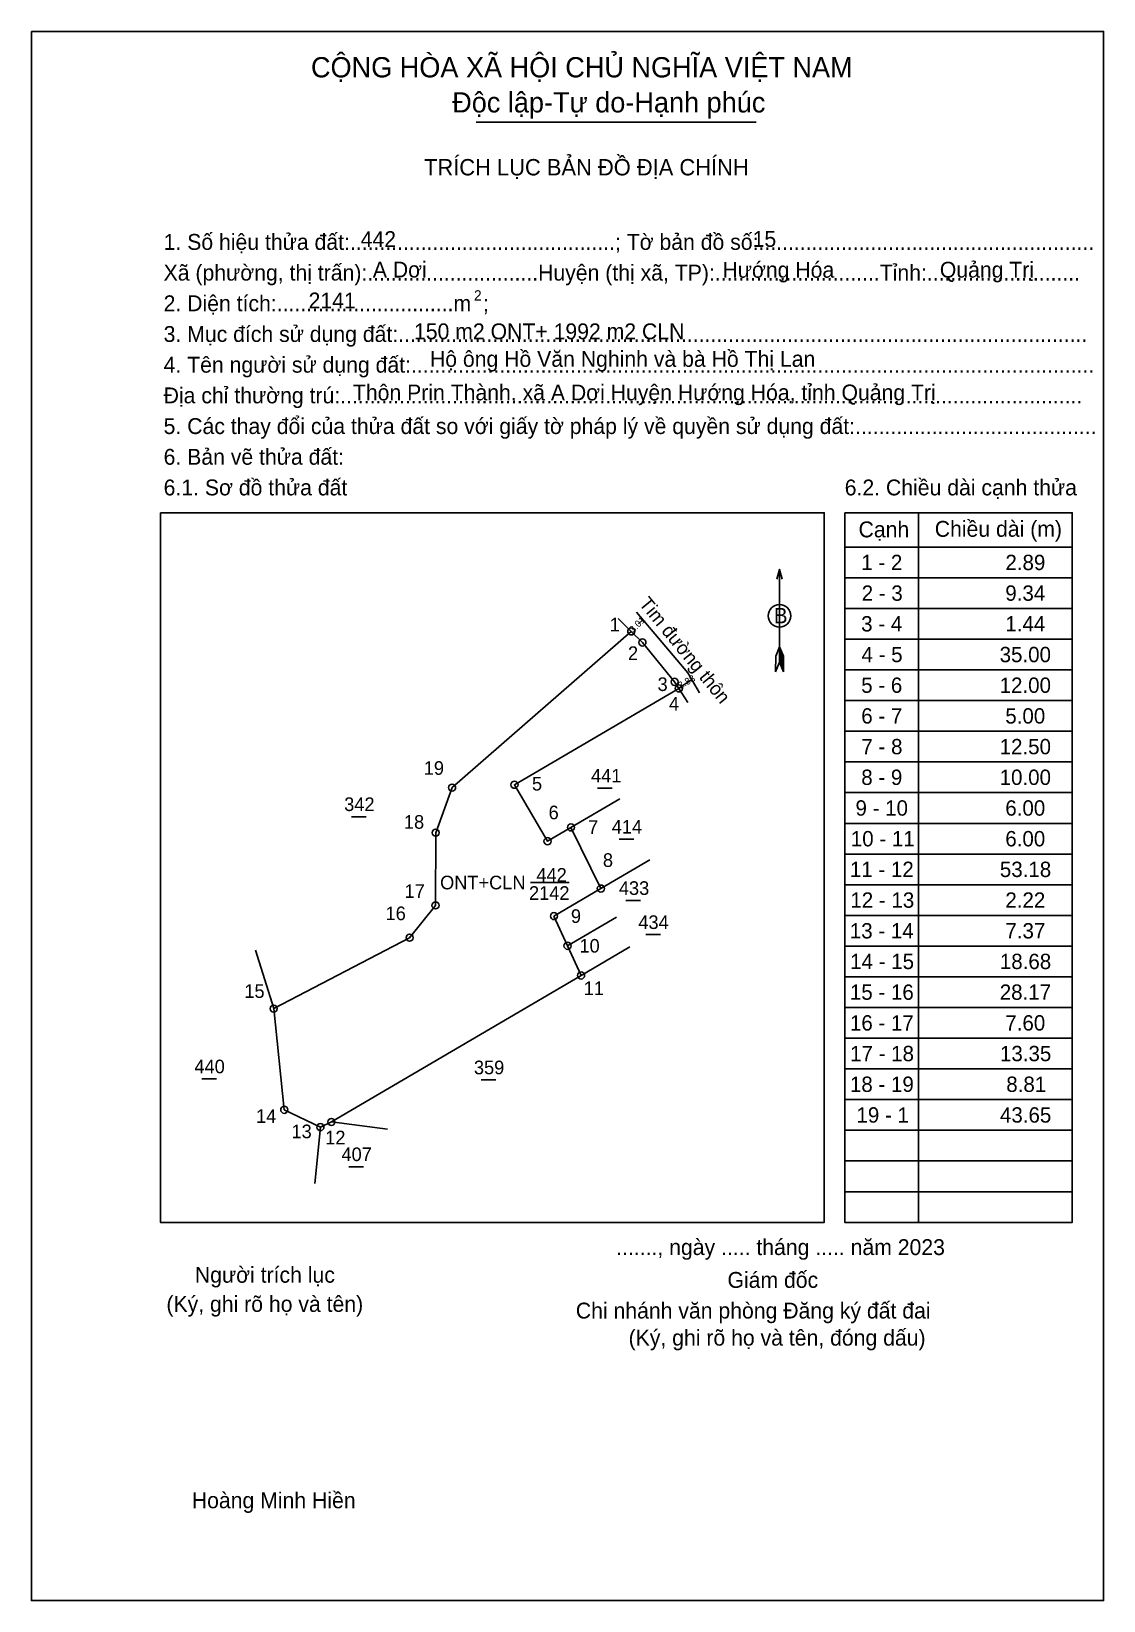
# Model space of a CAD drawing. Extents: x 552112 to 553366, y 1822957 to 1823334.
# Drawn here: x 552111.7 to 552308.7, y 1823010.7 to 1823298.9 of the extents above; entities that cross this region are included whole.
import ezdxf

# ---------------------------------------------------------------- set-up
doc = ezdxf.new("R2010")
doc.units = 0
for name, color, linetype in [('Level 1', 7, 'Continuous'), ('Level 10', 7, 'Continuous'), ('Level 11', 7, 'Continuous'), ('Level 13', 7, 'Continuous'), ('Level 2', 7, 'Continuous'), ('Level 27', 7, 'Continuous'), ('Level 28', 7, 'Continuous'), ('Level 33', 7, 'Continuous'), ('Level 36', 7, 'Continuous'), ('Level 52', 7, 'Continuous'), ('Level 6', 7, 'Continuous'), ('Level 63', 7, 'Continuous'), ('Level 9', 7, 'Continuous')]:
    doc.layers.add(name, color=color, linetype=linetype)

msp = doc.modelspace()

# ---------------------------------------------------------------- texts
at = {"layer": 'Level 1'}
for s, height, p in [('TRÍCH LỤC BẢN ĐỒ ĐỊA CHÍNH', 3.0064, (552183.88, 1823272.43)), ('1. Số hiệu thửa đất:.............................................; Tờ bản đồ số:.........................................................', 2.91231, (552136.04, 1823258.76)), ('Xã (phường, thị trấn):.............................Huyện (thị xã, TP):............................Tỉnh:..........................', 2.91231, (552136.04, 1823253.12)), ('2', 1.88, (552193.06, 1823249.46)), ('2. Diện tích:..............................m  ;', 2.9123, (552136.04, 1823247.49)), ('3. Mục đích sử dụng đất:.....................................................................................................................', 2.91231, (552136.04, 1823241.85)), ('4. Tên người sử dụng đất:....................................................................................................................', 2.91231, (552136.04, 1823236.21)), ('Địa chỉ thường trú:..............................................................................................................................', 2.91231, (552136.04, 1823230.58)), ('5. Các thay đổi của thửa đất so với giấy tờ pháp lý về quyền sử dụng đất:.........................................', 2.91231, (552136.04, 1823224.94)), ('6. Bản vẽ thửa đất:', 2.9123, (552136.04, 1823219.3)), ('6.1. Sơ đồ thửa đất', 2.9123, (552136.04, 1823213.67)), ('6.2. Chiều dài cạnh thửa', 2.9123, (552261.16, 1823213.67)), ('Cạnh', 2.912, (552263.7, 1823205.97)), ('Chiều dài (m)', 2.9123, (552277.7, 1823206.07)), ('B', 2.82, (552248.15, 1823190.19)), ('......., ngày ..... tháng ..... năm 2023', 2.9123, (552219.17, 1823074.17)), ('Người trích lục', 2.9123, (552141.78, 1823069.09)), ('Giám đốc', 2.912, (552239.62, 1823068.15)), ('(Ký, ghi rõ họ và tên)', 2.9123, (552136.55, 1823063.74)), ('Chi nhánh văn phòng Đăng ký đất đai', 2.9123, (552211.76, 1823062.52)), ('(Ký, ghi rõ họ và tên, đóng dấu)', 2.9123, (552221.46, 1823057.54)), ('Hoàng Minh Hiền', 2.9123, (552141.22, 1823027.68))]:
    msp.add_text(s, height=height, dxfattribs=at).set_placement(p)
at = {"layer": 'Level 13'}
for s, height, p in [('CỘNG HÒA XÃ HỘI CHỦ NGHĨA VIỆT NAM', 3.7202, (552163.11, 1823290.43)), ('Độc lập-Tự do-Hạnh phúc', 3.7202, (552189.05, 1823283.99)), ('442', 2.5, (552204.52, 1823142.73)), ('ONT+CLN', 2.5, (552186.83, 1823141.33)), ('2142', 2.5, (552203.16, 1823139.4))]:
    msp.add_text(s, height=height, dxfattribs=at).set_placement(p)
at = {"layer": 'Level 36'}
for s, rotation, p in [('3.01', 45.4044, (552222.33, 1823188.35)), ('2.88', 29.2132, (552230.98, 1823178.11))]:
    msp.add_text(s, height=1.25, rotation=rotation, dxfattribs=at).set_placement(p)
for s, p in [('441', (552214.56, 1823160.95)), ('342', (552169.21, 1823155.71)), ('414', (552218.36, 1823151.57)), ('433', (552219.67, 1823140.31)), ('434', (552223.25, 1823134.05)), ('440', (552141.7, 1823107.55)), ('359', (552193.04, 1823107.37)), ('407', (552168.71, 1823091.43))]:
    msp.add_text(s, height=2.5, dxfattribs=at).set_placement(p)
at = {"layer": 'Level 52'}
for s, p in [('1 - 2', (552264.2, 1823199.95)), ('2.89', (552290.68, 1823199.95)), ('2 - 3', (552264.28, 1823194.32)), ('9.34', (552290.66, 1823194.32)), ('3 - 4', (552264.18, 1823188.68)), ('1.44', (552290.66, 1823188.68)), ('4 - 5', (552264.25, 1823183.04)), ('35.00', (552289.62, 1823183.04)), ('5 - 6', (552264.19, 1823177.41)), ('12.00', (552289.62, 1823177.41)), ('6 - 7', (552264.2, 1823171.77)), ('5.00', (552290.66, 1823171.77)), ('7 - 8', (552264.23, 1823166.13)), ('12.50', (552289.62, 1823166.13)), ('8 - 9', (552264.2, 1823160.5)), ('10.00', (552289.62, 1823160.5)), ('9 - 10', (552263.14, 1823154.86)), ('6.00', (552290.66, 1823154.86)), ('10 - 11', (552262.28, 1823149.22)), ('6.00', (552290.66, 1823149.22)), ('11 - 12', (552262.11, 1823143.59)), ('53.18', (552289.66, 1823143.59)), ('12 - 13', (552262.2, 1823137.95)), ('2.22', (552290.67, 1823137.95)), ('13 - 14', (552262.1, 1823132.31)), ('7.37', (552290.68, 1823132.31)), ('14 - 15', (552262.16, 1823126.68)), ('18.68', (552289.66, 1823126.68)), ('15 - 16', (552262.11, 1823121.04)), ('28.17', (552289.64, 1823121.04)), ('16 - 17', (552262.12, 1823115.4)), ('7.60', (552290.66, 1823115.4)), ('17 - 18', (552262.15, 1823109.77)), ('13.35', (552289.68, 1823109.77)), ('18 - 19', (552262.12, 1823104.13)), ('8.81', (552290.84, 1823104.13)), ('19 - 1', (552263.32, 1823098.49)), ('43.65', (552289.68, 1823098.49))]:
    msp.add_text(s, height=2.818, dxfattribs=at).set_placement(p)
at = {"layer": 'Level 6'}
for s, height, p in [('442', 2.912, (552172.24, 1823259.28)), ('15', 2.912, (552244.24, 1823259.31)), ('A Dơi', 2.912, (552174.47, 1823253.68)), ('Hướng Hóa', 2.912, (552238.7, 1823253.64)), ('Quảng Trị', 2.912, (552278.63, 1823253.66)), ('2141', 2.912, (552162.67, 1823248)), ('150 m2 ONT+ 1992 m2 CLN', 2.9123, (552182.03, 1823242.34)), ('Hộ ông Hồ Văn Nghinh và bà Hồ Thị Lan', 2.9123, (552184.96, 1823237.28)), ('Thôn Prin Thành, xã A Dơi Huyện Hướng Hóa, tỉnh Quảng Trị', 2.9123, (552170.81, 1823231.11))]:
    msp.add_text(s, height=height, dxfattribs=at).set_placement(p)
at = {"layer": 'Level 63'}
msp.add_text('Tim đường thôn', height=2.5, rotation=309.2635, dxfattribs=at).set_placement((552223.25, 1823193.74))
at = {"layer": 'Level 9'}
for s, p in [('1', (552217.99, 1823188.7)), ('2', (552221.34, 1823183.44)), ('3', (552226.78, 1823177.75)), ('4', (552228.87, 1823174.17)), ('19', (552183.83, 1823162.36)), ('5', (552203.71, 1823159.48)), ('6', (552206.76, 1823154.2)), ('18', (552180.18, 1823152.46)), ('7', (552214.01, 1823151.5)), ('8', (552216.74, 1823145.45)), ('17', (552180.3, 1823139.76)), ('16', (552176.81, 1823135.67)), ('9', (552210.86, 1823135.16)), ('10', (552212.43, 1823129.71)), ('11', (552213.21, 1823121.92)), ('15', (552150.87, 1823121.39)), ('14', (552153.02, 1823098.44)), ('13', (552159.53, 1823095.63)), ('12', (552165.73, 1823094.5))]:
    msp.add_text(s, height=2.5, dxfattribs=at).set_placement(p)

# ---------------------------------------------------------------- linework, layer by layer
at = {"layer": 'Level 1'}
for p, q in [((552111.74, 1823298.87), (552111.74, 1823298.87)), ((552135.46, 1823210.48), (552135.46, 1823210.48)), ((552274.69, 1823210.48), (552274.69, 1823080.17)), ((552261.16, 1823204.18), (552302.97, 1823204.18)), ((552249.19, 1823200.09), (552249.19, 1823183.04)), ((552261.16, 1823198.54), (552302.97, 1823198.54)), ((552261.16, 1823192.91), (552302.97, 1823192.91)), ((552249.19, 1823185.85), (552248.48, 1823184.12)), ((552249.19, 1823185.85), (552249.91, 1823184.12)), ((552249.19, 1823185.61), (552249.91, 1823183.86)), ((552249.19, 1823185.37), (552249.91, 1823183.62)), ((552249.19, 1823185.12), (552249.92, 1823183.36)), ((552249.19, 1823184.87), (552249.92, 1823183.11)), ((552249.19, 1823184.62), (552249.92, 1823182.86)), ((552261.16, 1823187.27), (552302.97, 1823187.27)), ((552248.44, 1823181.3), (552248.48, 1823184.12)), ((552249.19, 1823183.04), (552248.44, 1823181.3)), ((552249.19, 1823184.38), (552249.92, 1823182.6)), ((552249.19, 1823184.13), (552249.93, 1823182.35)), ((552249.19, 1823183.89), (552249.93, 1823182.1)), ((552249.19, 1823183.65), (552249.93, 1823181.84)), ((552249.19, 1823183.4), (552249.94, 1823181.6)), ((552249.19, 1823183.04), (552249.94, 1823181.3)), ((552249.94, 1823181.3), (552249.91, 1823184.12)), ((552261.16, 1823181.63), (552302.97, 1823181.63)), ((552261.16, 1823176), (552302.97, 1823176)), ((552261.16, 1823170.36), (552302.97, 1823170.36)), ((552261.16, 1823164.72), (552302.97, 1823164.72)), ((552261.16, 1823159.09), (552302.97, 1823159.09)), ((552261.16, 1823153.45), (552302.97, 1823153.45)), ((552261.16, 1823147.81), (552302.97, 1823147.81)), ((552261.16, 1823142.18), (552302.97, 1823142.18)), ((552261.16, 1823136.54), (552302.97, 1823136.54)), ((552261.16, 1823130.9), (552302.97, 1823130.9)), ((552261.16, 1823125.27), (552302.97, 1823125.27)), ((552261.16, 1823119.63), (552302.97, 1823119.63)), ((552261.16, 1823113.99), (552302.97, 1823113.99)), ((552261.16, 1823108.36), (552302.97, 1823108.36)), ((552261.16, 1823102.72), (552302.97, 1823102.72)), ((552261.16, 1823097.08), (552302.97, 1823097.08)), ((552261.16, 1823091.45), (552302.97, 1823091.45)), ((552261.16, 1823085.81), (552302.97, 1823085.81)), ((552257.4, 1823080.17), (552257.4, 1823080.17)), ((552308.72, 1823010.71), (552308.72, 1823010.71))]:
    msp.add_line(p, q, dxfattribs=at)
for points in [[(552135.46, 1823210.48), (552257.4, 1823210.48), (552257.4, 1823080.17), (552135.46, 1823080.17)], [(552261.16, 1823210.48), (552302.97, 1823210.48), (552302.97, 1823080.17), (552261.16, 1823080.17)]]:
    msp.add_lwpolyline(points, close=True, dxfattribs=at)
msp.add_lwpolyline([(552249.68, 1823198.27), (552249.19, 1823200.09), (552248.7, 1823198.27)], dxfattribs=at)
msp.add_circle((552249.19, 1823191.56), 2.08, dxfattribs=at)
at = {"layer": 'Level 10'}
msp.add_lwpolyline([(552207.74, 1823136.41), (552210.24, 1823130.96), (552212.73, 1823125.51), (552166.86, 1823098.61), (552164.85, 1823097.67), (552158.2, 1823100.84), (552156.26, 1823119.42), (552181.23, 1823132.45), (552185.99, 1823138.38), (552186.02, 1823151.73), (552189.03, 1823160.01), (552221.94, 1823188.69), (552224, 1823186.66), (552229.91, 1823179.43), (552230.69, 1823178.22), (552200.49, 1823160.53), (552206.56, 1823150.17), (552210.87, 1823152.7), (552216.36, 1823141.47)], close=True, dxfattribs=at)
at = {"layer": 'Level 11'}
for centre in [(552221.94, 1823188.69), (552224, 1823186.66), (552229.91, 1823179.43), (552230.69, 1823178.22), (552189.03, 1823160.01), (552200.49, 1823160.53), (552210.87, 1823152.7), (552186.02, 1823151.73), (552206.56, 1823150.17), (552216.36, 1823141.47), (552185.99, 1823138.38), (552207.74, 1823136.41), (552207.74, 1823136.41), (552181.23, 1823132.45), (552210.24, 1823130.96), (552212.73, 1823125.51), (552156.26, 1823119.42), (552158.2, 1823100.84), (552164.85, 1823097.67), (552166.86, 1823098.61)]:
    msp.add_circle(centre, 0.65, dxfattribs=at)
at = {"layer": 'Level 13'}
for p, q in [((552193.48, 1823282.21), (552244.9, 1823282.21)), ((552233.08, 1823179.84), (552230.66, 1823178.27))]:
    msp.add_line(p, q, dxfattribs=at)
at = {"layer": 'Level 2'}
msp.add_lwpolyline([(552111.74, 1823298.88), (552308.72, 1823298.88), (552308.72, 1823010.71), (552111.74, 1823010.71)], close=True, dxfattribs=at)
at = {"layer": 'Level 27'}
for p, q in [((552221.94, 1823188.69), (552219.53, 1823191.06)), ((552230.69, 1823178.22), (552232.36, 1823175.65)), ((552210.87, 1823152.7), (552219.84, 1823157.96)), ((552216.36, 1823141.47), (552225.33, 1823146.74)), ((552210.24, 1823130.96), (552219.21, 1823136.23)), ((552212.73, 1823125.51), (552221.7, 1823130.77)), ((552166.86, 1823098.61), (552177.18, 1823097.29)), ((552164.85, 1823097.67), (552163.81, 1823087.32))]:
    msp.add_line(p, q, dxfattribs=at)
at = {"layer": 'Level 28'}
msp.add_lwpolyline([(552222.89, 1823192.2), (552232.36, 1823181.08), (552234.49, 1823177.4)], dxfattribs=at)
at = {"layer": 'Level 33'}
msp.add_line((552156.26, 1823119.42), (552152.89, 1823130.18), dxfattribs=at)
at = {"layer": 'Level 36'}
msp.add_line((552224.05, 1823190.83), (552223.29, 1823190.06), dxfattribs=at)
at = {"layer": 'Level 63'}
for p, q in [((552215.76, 1823159.91), (552218.45, 1823159.91)), ((552170.55, 1823154.67), (552173.24, 1823154.67)), ((552219.73, 1823150.53), (552222.41, 1823150.53)), ((552220.94, 1823139.27), (552223.62, 1823139.27)), ((552224.61, 1823133.01), (552227.31, 1823133.01)), ((552143.06, 1823106.51), (552145.74, 1823106.51)), ((552194.39, 1823106.33), (552197.08, 1823106.33)), ((552170.06, 1823090.39), (552172.75, 1823090.39))]:
    msp.add_line(p, q, dxfattribs=at)
at = {"layer": 'Level 9'}
msp.add_line((552203.44, 1823142.58), (552210.56, 1823142.58), dxfattribs=at)

msp.set_redraw_order([(e.dxf.handle, doc.entitydb.next_handle()) for e in msp.query("TEXT MTEXT ATTDEF DIMENSION ARC_DIMENSION")])  # texts and dimensions are drawn at this point

doc.saveas('drawing.dxf')
